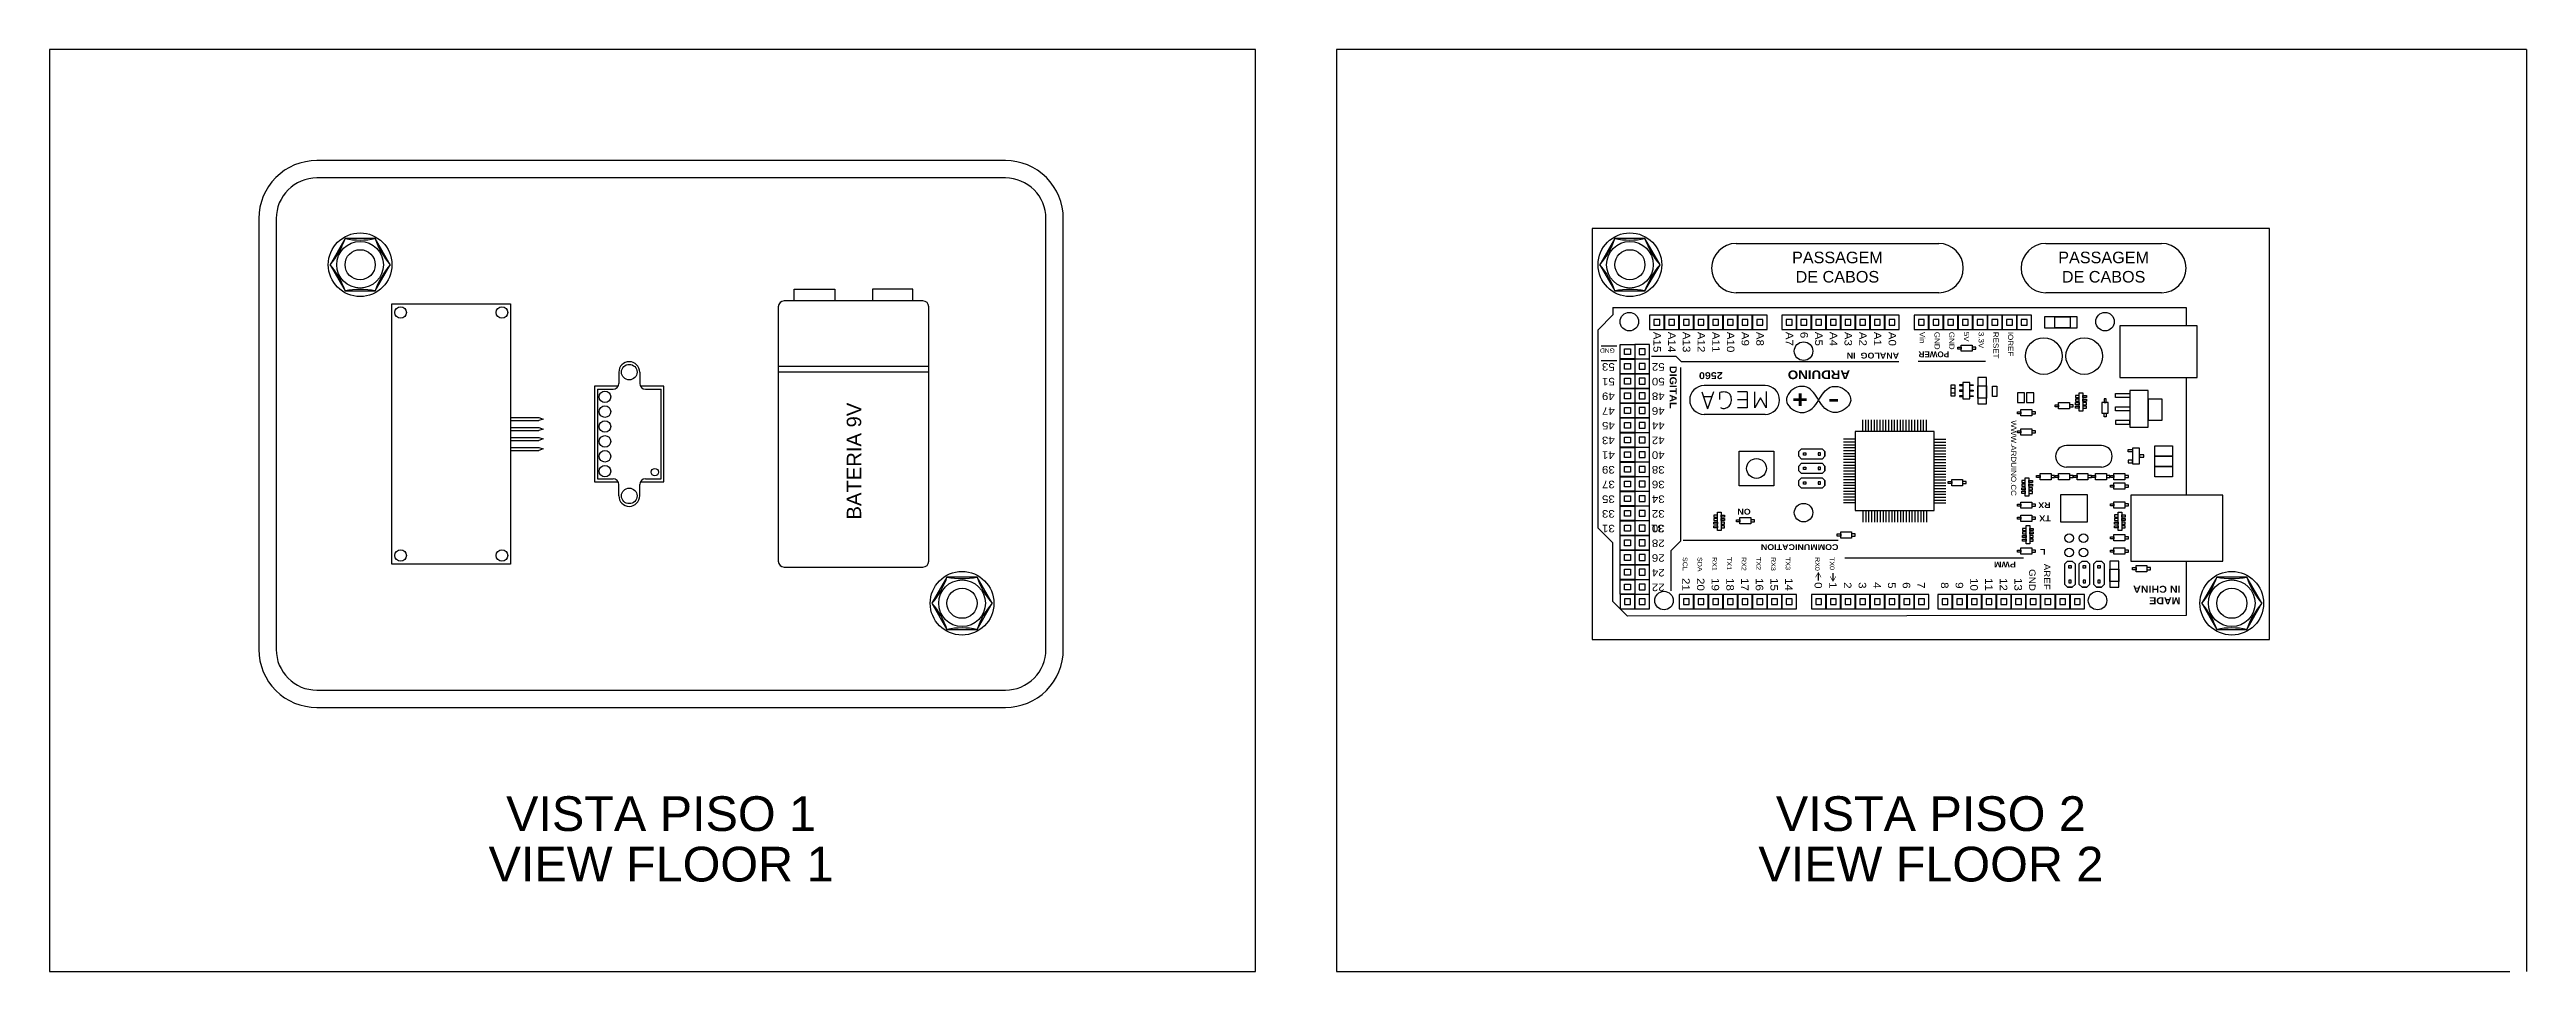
# Model space of a CAD drawing. Header units: millimetres. Extents: x 964 to 2741, y 814 to 2223.
# Drawn here: x 1795 to 2223, y 1640.8 to 1800.1 of the extents above; entities that cross this region are included whole.
import ezdxf

# ---------------------------------------------------------------- set-up
doc = ezdxf.new("R2010")
doc.units = ezdxf.units.MM
doc.linetypes.add('CONTINU', pattern=[0])
doc.layers.add('BOLTS', color=9, linetype='Continuous')
doc.layers.add('contorno', color=7, linetype='CONTINU', lineweight=30)
doc.layers.add('Taglio', color=7, linetype='Continuous', true_color=0xc0240f)
doc.styles.get("Standard").update_dxf_attribs({"font": 'arial.ttf'})

msp = doc.modelspace()

# ---------------------------------------------------------------- texts
at = {"char_height": 6, "attachment_point": 8}
for s, insert in [('VISTA PISO 1', (1900.704, 1664.97)), ('VISTA PISO 2', (2120.102, 1664.97)), ('VIEW FLOOR 1', (1900.704, 1656.247)), ('VIEW FLOOR 2', (2120.102, 1656.247))]:
    msp.add_mtext_dynamic_manual_height_columns(s, width=117.05032, gutter_width=12.5, heights=[5.174], dxfattribs=dict(at, insert=insert))
at = {"layer": 'contorno', "char_height": 2, "attachment_point": 2}
for insert in [(2103.952, 1765.164), (2149.952, 1765.164)]:
    msp.add_mtext_dynamic_manual_height_columns('PASSAGEM\\PDE CABOS', width=54.56518, gutter_width=12.5, heights=[0], dxfattribs=dict(at, insert=insert))

# ---------------------------------------------------------------- blocks, each defined once
blk = doc.blocks.new('acima')
for points in [[(2082.15, 1497.55), (2201.15, 1497.55, 0.414214), (2211.15, 1507.55), (2211.15, 1582.05, 0.414214), (2201.15, 1592.05), (2082.15, 1592.05, 0.414214), (2072.15, 1582.05), (2072.15, 1507.55, 0.414214)], [(2208.15, 1582.05, 0.414214), (2201.15, 1589.05), (2082.15, 1589.05, 0.414214), (2075.15, 1582.05), (2075.15, 1507.55, 0.414214), (2082.15, 1500.55), (2201.15, 1500.55, 0.414214), (2208.15, 1507.55)]]:
    blk.add_lwpolyline(points, format="xyb", close=True)
blk = doc.blocks.new('ArduinoMega')
for p, q in [((1865.67, 2069.12), (1866.15, 2069.6)), ((1865.67, 2065.58), (1865.67, 2069.12)), ((1866.99, 2069.6), (1867.47, 2069.12)), ((1867.47, 2069.12), (1867.47, 2065.58)), ((1868.18, 2069.12), (1868.66, 2069.6)), ((1868.18, 2065.58), (1868.18, 2069.12)), ((1869.49, 2069.6), (1869.97, 2069.12)), ((1869.97, 2069.12), (1869.97, 2065.58)), ((1870.69, 2069.12), (1871.17, 2069.6)), ((1870.69, 2065.58), (1870.69, 2069.12)), ((1872, 2069.6), (1872.48, 2069.12)), ((1872.48, 2069.12), (1872.48, 2065.58)), ((1940.54, 2063.3), (1940.54, 2070.21)), ((1866.15, 2065.1), (1865.67, 2065.58)), ((1866.99, 2065.1), (1866.15, 2065.1)), ((1867.47, 2065.58), (1866.99, 2065.1)), ((1868.66, 2065.1), (1868.18, 2065.58)), ((1869.49, 2065.1), (1868.66, 2065.1)), ((1869.97, 2065.58), (1869.49, 2065.1)), ((1871.17, 2065.1), (1870.69, 2065.58)), ((1872, 2065.1), (1871.17, 2065.1)), ((1872.48, 2065.58), (1872, 2065.1)), ((1879.58, 2064.56), (1910.47, 2064.56)), ((1938.89, 2061.65), (1940.54, 2063.3)), ((1911.6, 2061.52), (1938.38, 2061.52)), ((1938.89, 2031.63), (1938.89, 2061.65)), ((1895.03, 2055.04), (1893.03, 2055.04)), ((1895.03, 2054.54), (1893.03, 2054.54)), ((1896.37, 2056.37), (1896.37, 2058.37)), ((1896.87, 2056.37), (1896.87, 2058.37)), ((1897.37, 2056.37), (1897.37, 2058.37)), ((1897.87, 2056.37), (1897.87, 2058.37)), ((1898.37, 2056.37), (1898.37, 2058.37)), ((1898.87, 2056.37), (1898.87, 2058.37)), ((1899.37, 2056.37), (1899.37, 2058.37)), ((1899.87, 2056.37), (1899.87, 2058.37)), ((1900.37, 2056.37), (1900.37, 2058.37)), ((1900.87, 2056.37), (1900.87, 2058.37)), ((1901.37, 2056.37), (1901.37, 2058.37)), ((1901.87, 2056.37), (1901.87, 2058.37)), ((1902.37, 2056.37), (1902.37, 2058.37)), ((1902.87, 2056.37), (1902.87, 2058.37)), ((1903.37, 2056.37), (1903.37, 2058.37)), ((1903.87, 2056.37), (1903.87, 2058.37)), ((1904.37, 2056.37), (1904.37, 2058.37)), ((1904.87, 2056.37), (1904.87, 2058.37)), ((1905.37, 2056.37), (1905.37, 2058.37)), ((1905.87, 2056.37), (1905.87, 2058.37)), ((1906.37, 2056.37), (1906.37, 2058.37)), ((1906.87, 2056.37), (1906.87, 2058.37)), ((1907.37, 2056.37), (1907.37, 2058.37)), ((1908.71, 2055.04), (1910.71, 2055.04)), ((1908.71, 2054.54), (1910.71, 2054.54)), ((1895.03, 2054.04), (1893.03, 2054.04)), ((1895.03, 2053.54), (1893.03, 2053.54)), ((1895.03, 2053.04), (1893.03, 2053.04)), ((1895.03, 2052.54), (1893.03, 2052.54)), ((1895.03, 2052.04), (1893.03, 2052.04)), ((1895.03, 2051.54), (1893.03, 2051.54)), ((1895.03, 2051.04), (1893.03, 2051.04)), ((1895.03, 2050.54), (1893.03, 2050.54)), ((1895.03, 2050.04), (1893.03, 2050.04)), ((1908.71, 2054.04), (1910.71, 2054.04)), ((1908.71, 2053.54), (1910.71, 2053.54)), ((1908.71, 2053.04), (1910.71, 2053.04)), ((1908.71, 2052.54), (1910.71, 2052.54)), ((1908.71, 2052.04), (1910.71, 2052.04)), ((1908.71, 2051.54), (1910.71, 2051.54)), ((1908.71, 2051.04), (1910.71, 2051.04)), ((1908.71, 2050.54), (1910.71, 2050.54)), ((1908.71, 2050.04), (1910.71, 2050.04)), ((1913.92, 2052), (1914.39, 2052.48)), ((1914.39, 2050.69), (1913.92, 2051.17)), ((1914.39, 2052.48), (1917.94, 2052.48)), ((1917.94, 2050.69), (1914.39, 2050.69)), ((1917.94, 2052.48), (1918.42, 2052)), ((1918.42, 2051.17), (1917.94, 2050.69)), ((1918.42, 2052), (1918.42, 2051.17)), ((1866.15, 2048.85), (1872.2, 2048.85)), ((1895.03, 2049.54), (1893.03, 2049.54)), ((1895.03, 2049.04), (1893.03, 2049.04)), ((1895.03, 2048.54), (1893.03, 2048.54)), ((1895.03, 2048.04), (1893.03, 2048.04)), ((1895.03, 2047.54), (1893.03, 2047.54)), ((1895.03, 2047.04), (1893.03, 2047.04)), ((1895.03, 2046.54), (1893.03, 2046.54)), ((1895.03, 2046.04), (1893.03, 2046.04)), ((1908.71, 2049.54), (1910.71, 2049.54)), ((1908.71, 2049.04), (1910.71, 2049.04)), ((1908.71, 2048.54), (1910.71, 2048.54)), ((1908.71, 2048.04), (1910.71, 2048.04)), ((1908.71, 2047.54), (1910.71, 2047.54)), ((1908.71, 2047.04), (1910.71, 2047.04)), ((1908.71, 2046.54), (1910.71, 2046.54)), ((1908.71, 2046.04), (1910.71, 2046.04)), ((1913.92, 2049.49), (1914.39, 2049.97)), ((1914.39, 2048.18), (1913.92, 2048.66)), ((1913.92, 2046.98), (1914.39, 2047.46)), ((1914.39, 2045.67), (1913.92, 2046.15)), ((1914.39, 2049.97), (1917.94, 2049.97)), ((1917.94, 2048.18), (1914.39, 2048.18)), ((1914.39, 2047.46), (1917.94, 2047.46)), ((1917.94, 2049.97), (1918.42, 2049.49)), ((1918.42, 2048.66), (1917.94, 2048.18)), ((1917.94, 2047.46), (1918.42, 2046.98)), ((1918.42, 2046.15), (1917.94, 2045.67)), ((1918.42, 2049.49), (1918.42, 2048.66)), ((1918.42, 2046.98), (1918.42, 2046.15)), ((1866.15, 2045.11), (1872.2, 2045.11)), ((1895.03, 2045.54), (1893.03, 2045.54)), ((1895.03, 2045.04), (1893.03, 2045.04)), ((1895.03, 2044.54), (1893.03, 2044.54)), ((1895.03, 2044.04), (1893.03, 2044.04)), ((1896.37, 2042.7), (1896.37, 2040.7)), ((1896.87, 2042.7), (1896.87, 2040.7)), ((1897.37, 2042.7), (1897.37, 2040.7)), ((1897.87, 2042.7), (1897.87, 2040.7)), ((1898.37, 2042.7), (1898.37, 2040.7)), ((1898.87, 2042.7), (1898.87, 2040.7)), ((1899.37, 2042.7), (1899.37, 2040.7)), ((1899.87, 2042.7), (1899.87, 2040.7)), ((1900.37, 2042.7), (1900.37, 2040.7)), ((1900.87, 2042.7), (1900.87, 2040.7)), ((1901.37, 2042.7), (1901.37, 2040.7)), ((1901.87, 2042.7), (1901.87, 2040.7)), ((1902.37, 2042.7), (1902.37, 2040.7)), ((1902.87, 2042.7), (1902.87, 2040.7)), ((1903.37, 2042.7), (1903.37, 2040.7)), ((1903.87, 2042.7), (1903.87, 2040.7)), ((1904.37, 2042.7), (1904.37, 2040.7)), ((1904.87, 2042.7), (1904.87, 2040.7)), ((1905.37, 2042.7), (1905.37, 2040.7)), ((1905.87, 2042.7), (1905.87, 2040.7)), ((1906.37, 2042.7), (1906.37, 2040.7)), ((1906.87, 2042.7), (1906.87, 2040.7)), ((1907.37, 2042.7), (1907.37, 2040.7)), ((1908.71, 2045.54), (1910.71, 2045.54)), ((1908.71, 2045.04), (1910.71, 2045.04)), ((1908.71, 2044.54), (1910.71, 2044.54)), ((1908.71, 2044.04), (1910.71, 2044.04)), ((1917.94, 2045.67), (1914.39, 2045.67)), ((1924.04, 2035.77), (1924.04, 2038.59)), ((1924.04, 2038.59), (1925.02, 2036.89)), ((1924.25, 2039.75), (1934.78, 2039.75)), ((1925.02, 2036.89), (1926, 2038.59)), ((1926, 2038.59), (1926, 2035.81)), ((1927.34, 2035.81), (1927.34, 2038.59)), ((1927.34, 2038.59), (1929, 2038.59)), ((1927.34, 2037.2), (1929, 2037.2)), ((1933.19, 2035.81), (1934.18, 2038.77)), ((1935.16, 2035.81), (1934.18, 2038.77)), ((1924.25, 2034.75), (1934.78, 2034.75)), ((1927.34, 2035.81), (1929, 2035.81)), ((1932.06, 2037.15), (1932.06, 2035.94)), ((1933.48, 2036.68), (1934.87, 2036.68)), ((1886.18, 2030.61), (1897.81, 2030.61)), ((1901.15, 2030.68), (1938.68, 2030.68)), ((1938.68, 2030.68), (1939.62, 2029.74)), ((1939.62, 2029.74), (1943.89, 2029.74)), ((1949.85, 2030.46), (1952.59, 2030.46)), ((1949.85, 2027.92), (1952.59, 2027.92))]:
    blk.add_line(p, q)
for points in [[(1851.51, 2065.1), (1851.51, 2074.51), (1851.51, 2074.51), (1948.03, 2074.63), (1948.03, 2074.63), (1950.57, 2072.09), (1950.57, 2072.09), (1950.57, 2061.93), (1950.57, 2061.93), (1953.11, 2059.39), (1953.11, 2059.39), (1953.11, 2025.1)], [(1851.51, 2033.35), (1851.51, 2053.67)], [(1851.51, 2021.29), (1851.51, 2024.46)], [(1950.57, 2021.29), (1950.57, 2022.56), (1953.11, 2025.1)], [(1950.57, 2021.29), (1950.57, 2021.29), (1851.51, 2021.29)]]:
    blk.add_lwpolyline(points)
for points in [[(1869.06, 2070.84), (1871.56, 2070.84), (1871.56, 2073.34), (1869.06, 2073.34)], [(1869.81, 2071.59), (1870.81, 2071.59), (1870.81, 2072.59), (1869.81, 2072.59)], [(1871.6, 2070.84), (1874.1, 2070.84), (1874.1, 2073.34), (1871.6, 2073.34)], [(1872.35, 2071.59), (1873.35, 2071.59), (1873.35, 2072.59), (1872.35, 2072.59)], [(1874.14, 2070.84), (1876.64, 2070.84), (1876.64, 2073.34), (1874.14, 2073.34)], [(1874.89, 2071.59), (1875.89, 2071.59), (1875.89, 2072.59), (1874.89, 2072.59)], [(1876.68, 2070.84), (1879.18, 2070.84), (1879.18, 2073.34), (1876.68, 2073.34)], [(1877.43, 2071.59), (1878.43, 2071.59), (1878.43, 2072.59), (1877.43, 2072.59)], [(1879.22, 2070.84), (1881.72, 2070.84), (1881.72, 2073.34), (1879.22, 2073.34)], [(1879.97, 2071.59), (1880.97, 2071.59), (1880.97, 2072.59), (1879.97, 2072.59)], [(1881.76, 2070.84), (1884.26, 2070.84), (1884.26, 2073.34), (1881.76, 2073.34)], [(1882.51, 2071.59), (1883.51, 2071.59), (1883.51, 2072.59), (1882.51, 2072.59)], [(1884.3, 2070.84), (1886.8, 2070.84), (1886.8, 2073.34), (1884.3, 2073.34)], [(1885.05, 2071.59), (1886.05, 2071.59), (1886.05, 2072.59), (1885.05, 2072.59)], [(1886.84, 2070.84), (1889.34, 2070.84), (1889.34, 2073.34), (1886.84, 2073.34)], [(1887.59, 2071.59), (1888.59, 2071.59), (1888.59, 2072.59), (1887.59, 2072.59)], [(1889.38, 2070.84), (1891.88, 2070.84), (1891.88, 2073.34), (1889.38, 2073.34)], [(1890.13, 2071.59), (1891.13, 2071.59), (1891.13, 2072.59), (1890.13, 2072.59)], [(1891.92, 2070.84), (1894.42, 2070.84), (1894.42, 2073.34), (1891.92, 2073.34)], [(1892.67, 2071.59), (1893.67, 2071.59), (1893.67, 2072.59), (1892.67, 2072.59)], [(1895.98, 2070.84), (1898.48, 2070.84), (1898.48, 2073.34), (1895.98, 2073.34)], [(1896.73, 2071.59), (1897.73, 2071.59), (1897.73, 2072.59), (1896.73, 2072.59)], [(1898.52, 2070.84), (1901.02, 2070.84), (1901.02, 2073.34), (1898.52, 2073.34)], [(1899.27, 2071.59), (1900.27, 2071.59), (1900.27, 2072.59), (1899.27, 2072.59)], [(1901.06, 2070.84), (1903.56, 2070.84), (1903.56, 2073.34), (1901.06, 2073.34)], [(1901.81, 2071.59), (1902.81, 2071.59), (1902.81, 2072.59), (1901.81, 2072.59)], [(1903.6, 2070.84), (1906.1, 2070.84), (1906.1, 2073.34), (1903.6, 2073.34)], [(1904.35, 2071.59), (1905.35, 2071.59), (1905.35, 2072.59), (1904.35, 2072.59)], [(1906.14, 2070.84), (1908.64, 2070.84), (1908.64, 2073.34), (1906.14, 2073.34)], [(1906.89, 2071.59), (1907.89, 2071.59), (1907.89, 2072.59), (1906.89, 2072.59)], [(1908.68, 2070.84), (1911.18, 2070.84), (1911.18, 2073.34), (1908.68, 2073.34)], [(1909.43, 2071.59), (1910.43, 2071.59), (1910.43, 2072.59), (1909.43, 2072.59)], [(1911.22, 2070.84), (1913.72, 2070.84), (1913.72, 2073.34), (1911.22, 2073.34)], [(1911.97, 2071.59), (1912.97, 2071.59), (1912.97, 2072.59), (1911.97, 2072.59)], [(1913.76, 2070.84), (1916.26, 2070.84), (1916.26, 2073.34), (1913.76, 2073.34)], [(1914.51, 2071.59), (1915.51, 2071.59), (1915.51, 2072.59), (1914.51, 2072.59)], [(1918.84, 2070.84), (1921.34, 2070.84), (1921.34, 2073.34), (1918.84, 2073.34)], [(1919.59, 2071.59), (1920.59, 2071.59), (1920.59, 2072.59), (1919.59, 2072.59)], [(1921.38, 2070.84), (1923.88, 2070.84), (1923.88, 2073.34), (1921.38, 2073.34)], [(1922.13, 2071.59), (1923.13, 2071.59), (1923.13, 2072.59), (1922.13, 2072.59)], [(1923.92, 2070.84), (1926.42, 2070.84), (1926.42, 2073.34), (1923.92, 2073.34)], [(1924.67, 2071.59), (1925.67, 2071.59), (1925.67, 2072.59), (1924.67, 2072.59)], [(1926.46, 2070.84), (1928.96, 2070.84), (1928.96, 2073.34), (1926.46, 2073.34)], [(1927.21, 2071.59), (1928.21, 2071.59), (1928.21, 2072.59), (1927.21, 2072.59)], [(1929, 2070.84), (1931.5, 2070.84), (1931.5, 2073.34), (1929, 2073.34)], [(1929.75, 2071.59), (1930.75, 2071.59), (1930.75, 2072.59), (1929.75, 2072.59)], [(1931.54, 2070.84), (1934.04, 2070.84), (1934.04, 2073.34), (1931.54, 2073.34)], [(1932.29, 2071.59), (1933.29, 2071.59), (1933.29, 2072.59), (1932.29, 2072.59)], [(1934.08, 2070.84), (1936.58, 2070.84), (1936.58, 2073.34), (1934.08, 2073.34)], [(1934.83, 2071.59), (1935.83, 2071.59), (1935.83, 2072.59), (1934.83, 2072.59)], [(1936.62, 2070.84), (1939.12, 2070.84), (1939.12, 2073.34), (1936.62, 2073.34)], [(1937.37, 2071.59), (1938.37, 2071.59), (1938.37, 2072.59), (1937.37, 2072.59)], [(1944.24, 2070.84), (1946.74, 2070.84), (1946.74, 2073.34), (1944.24, 2073.34)], [(1944.99, 2071.59), (1945.99, 2071.59), (1945.99, 2072.59), (1944.99, 2072.59)], [(1946.78, 2070.84), (1949.28, 2070.84), (1949.28, 2073.34), (1946.78, 2073.34)], [(1947.53, 2071.59), (1948.53, 2071.59), (1948.53, 2072.59), (1947.53, 2072.59)], [(1863.14, 2065.1), (1864.66, 2065.1), (1864.66, 2069.6), (1863.14, 2069.6)], [(1863.14, 2068.63), (1864.66, 2068.63), (1864.66, 2066.5), (1863.14, 2066.5)], [(1866.15, 2069.6), (1866.15, 2069.6), (1866.99, 2069.6), (1866.99, 2069.6)], [(1866.36, 2068.82), (1866.36, 2068.41), (1866.78, 2068.41), (1866.78, 2068.82)], [(1868.66, 2069.6), (1868.66, 2069.6), (1869.49, 2069.6), (1869.49, 2069.6)], [(1868.87, 2068.82), (1868.87, 2068.41), (1869.29, 2068.41), (1869.29, 2068.82)], [(1871.17, 2069.6), (1871.17, 2069.6), (1872, 2069.6), (1872, 2069.6)], [(1871.38, 2068.82), (1871.38, 2068.41), (1871.79, 2068.41), (1871.79, 2068.82)], [(1944.24, 2068.3), (1946.74, 2068.3), (1946.74, 2070.8), (1944.24, 2070.8)], [(1944.24, 2065.76), (1946.74, 2065.76), (1946.74, 2068.26), (1944.24, 2068.26)], [(1944.99, 2069.05), (1945.99, 2069.05), (1945.99, 2070.05), (1944.99, 2070.05)], [(1944.99, 2066.51), (1945.99, 2066.51), (1945.99, 2067.51), (1944.99, 2067.51)], [(1946.78, 2068.3), (1946.78, 2070.8), (1949.28, 2070.8), (1949.28, 2068.3)], [(1946.78, 2065.76), (1946.78, 2068.26), (1949.28, 2068.26), (1949.28, 2065.76)], [(1947.53, 2069.05), (1947.53, 2070.05), (1948.53, 2070.05), (1948.53, 2069.05)], [(1947.53, 2066.51), (1947.53, 2067.51), (1948.53, 2067.51), (1948.53, 2066.51)], [(1845.16, 2053.67), (1861.03, 2053.67), (1861.03, 2065.1), (1845.16, 2065.1)], [(1858.27, 2066.57), (1857.66, 2066.57), (1857.66, 2066.21), (1858.27, 2066.21)], [(1858.27, 2066.92), (1860.15, 2066.92), (1860.15, 2065.84), (1858.27, 2065.84)], [(1860.15, 2066.57), (1860.76, 2066.57), (1860.76, 2066.21), (1860.15, 2066.21)], [(1862.1, 2063.54), (1861.48, 2063.54), (1861.48, 2063.19), (1862.1, 2063.19)], [(1862.1, 2063.9), (1863.97, 2063.9), (1863.97, 2062.82), (1862.1, 2062.82)], [(1863.97, 2063.54), (1864.58, 2063.54), (1864.58, 2063.19), (1863.97, 2063.19)], [(1866.36, 2065.87), (1866.36, 2066.29), (1866.78, 2066.29), (1866.78, 2065.87)], [(1868.87, 2065.87), (1868.87, 2066.29), (1869.29, 2066.29), (1869.29, 2065.87)], [(1871.38, 2065.87), (1871.38, 2066.29), (1871.79, 2066.29), (1871.79, 2065.87)], [(1878.17, 2063.55), (1877.55, 2063.55), (1877.55, 2063.19), (1878.17, 2063.19)], [(1878.17, 2063.9), (1880.04, 2063.9), (1880.04, 2062.82), (1878.17, 2062.82)], [(1880.04, 2063.55), (1880.66, 2063.55), (1880.66, 2063.19), (1880.04, 2063.19)], [(1944.24, 2063.22), (1946.74, 2063.22), (1946.74, 2065.72), (1944.24, 2065.72)], [(1944.24, 2060.68), (1946.74, 2060.68), (1946.74, 2063.18), (1944.24, 2063.18)], [(1944.99, 2063.97), (1945.99, 2063.97), (1945.99, 2064.97), (1944.99, 2064.97)], [(1946.78, 2063.22), (1946.78, 2065.72), (1949.28, 2065.72), (1949.28, 2063.22)], [(1946.78, 2060.68), (1946.78, 2063.18), (1949.28, 2063.18), (1949.28, 2060.68)], [(1947.53, 2063.97), (1947.53, 2064.97), (1948.53, 2064.97), (1948.53, 2063.97)], [(1862.1, 2061.23), (1861.48, 2061.23), (1861.48, 2060.87), (1862.1, 2060.87)], [(1862.64, 2059.32), (1862.02, 2059.32), (1862.02, 2058.97), (1862.64, 2058.97)], [(1862.64, 2058.71), (1862.02, 2058.71), (1862.02, 2058.35), (1862.64, 2058.35)], [(1862.1, 2061.58), (1863.97, 2061.58), (1863.97, 2060.5), (1862.1, 2060.5)], [(1862.64, 2059.81), (1863.27, 2059.81), (1863.27, 2056.64), (1862.64, 2056.64)], [(1863.27, 2059.32), (1863.88, 2059.32), (1863.88, 2058.97), (1863.27, 2058.97)], [(1863.27, 2058.71), (1863.88, 2058.71), (1863.88, 2058.35), (1863.27, 2058.35)], [(1863.97, 2061.23), (1864.58, 2061.23), (1864.58, 2060.87), (1863.97, 2060.87)], [(1878.52, 2061.63), (1877.91, 2061.63), (1877.91, 2061.28), (1878.52, 2061.28)], [(1878.52, 2061.02), (1877.91, 2061.02), (1877.91, 2060.67), (1878.52, 2060.67)], [(1878.52, 2060.05), (1877.91, 2060.05), (1877.91, 2060.4), (1878.52, 2060.4)], [(1878.52, 2059.44), (1877.91, 2059.44), (1877.91, 2059.79), (1878.52, 2059.79)], [(1878.52, 2062.12), (1879.15, 2062.12), (1879.15, 2058.95), (1878.52, 2058.95)], [(1879.15, 2061.63), (1879.77, 2061.63), (1879.77, 2061.28), (1879.15, 2061.28)], [(1879.15, 2061.02), (1879.77, 2061.02), (1879.77, 2060.67), (1879.15, 2060.67)], [(1879.15, 2060.05), (1879.77, 2060.05), (1879.77, 2060.4), (1879.15, 2060.4)], [(1879.15, 2059.44), (1879.77, 2059.44), (1879.77, 2059.79), (1879.15, 2059.79)], [(1909.31, 2060.76), (1908.69, 2060.76), (1908.69, 2060.4), (1909.31, 2060.4)], [(1909.31, 2061.12), (1911.18, 2061.12), (1911.18, 2060.03), (1909.31, 2060.03)], [(1911.18, 2060.76), (1911.8, 2060.76), (1911.8, 2060.4), (1911.18, 2060.4)], [(1926.72, 2058.65), (1928.59, 2058.65), (1928.59, 2057.57), (1926.72, 2057.57)], [(1931.87, 2059.33), (1931.25, 2059.33), (1931.25, 2058.97), (1931.87, 2058.97)], [(1931.87, 2058.71), (1931.25, 2058.71), (1931.25, 2058.36), (1931.87, 2058.36)], [(1931.87, 2059.81), (1932.5, 2059.81), (1932.5, 2056.64), (1931.87, 2056.64)], [(1932.5, 2059.33), (1933.11, 2059.33), (1933.11, 2058.97), (1932.5, 2058.97)], [(1932.5, 2058.71), (1933.11, 2058.71), (1933.11, 2058.36), (1932.5, 2058.36)], [(1944.24, 2058.14), (1946.74, 2058.14), (1946.74, 2060.64), (1944.24, 2060.64)], [(1944.99, 2061.43), (1945.99, 2061.43), (1945.99, 2062.43), (1944.99, 2062.43)], [(1944.99, 2058.89), (1945.99, 2058.89), (1945.99, 2059.89), (1944.99, 2059.89)], [(1946.78, 2058.14), (1946.78, 2060.64), (1949.28, 2060.64), (1949.28, 2058.14)], [(1947.53, 2061.43), (1947.53, 2062.43), (1948.53, 2062.43), (1948.53, 2061.43)], [(1947.53, 2058.89), (1947.53, 2059.89), (1948.53, 2059.89), (1948.53, 2058.89)], [(1862.1, 2055.56), (1861.48, 2055.56), (1861.48, 2055.21), (1862.1, 2055.21)], [(1862.64, 2057.74), (1862.02, 2057.74), (1862.02, 2058.09), (1862.64, 2058.09)], [(1862.64, 2057.12), (1862.02, 2057.12), (1862.02, 2057.48), (1862.64, 2057.48)], [(1862.1, 2055.92), (1863.97, 2055.92), (1863.97, 2054.84), (1862.1, 2054.84)], [(1863.27, 2057.74), (1863.88, 2057.74), (1863.88, 2058.09), (1863.27, 2058.09)], [(1863.27, 2057.12), (1863.88, 2057.12), (1863.88, 2057.48), (1863.27, 2057.48)], [(1863.97, 2055.56), (1864.58, 2055.56), (1864.58, 2055.21), (1863.97, 2055.21)], [(1868.52, 2053.65), (1873.21, 2053.65), (1873.21, 2058.33), (1868.52, 2058.33)], [(1878.17, 2057.86), (1877.55, 2057.86), (1877.55, 2057.5), (1878.17, 2057.5)], [(1878.17, 2055.61), (1877.55, 2055.61), (1877.55, 2055.26), (1878.17, 2055.26)], [(1878.17, 2058.22), (1880.04, 2058.22), (1880.04, 2057.14), (1878.17, 2057.14)], [(1878.17, 2055.97), (1880.04, 2055.97), (1880.04, 2054.89), (1878.17, 2054.89)], [(1880.04, 2057.86), (1880.66, 2057.86), (1880.66, 2057.5), (1880.04, 2057.5)], [(1880.04, 2055.61), (1880.66, 2055.61), (1880.66, 2055.26), (1880.04, 2055.26)], [(1895.03, 2042.7), (1908.71, 2042.7), (1908.71, 2056.37), (1895.03, 2056.37)], [(1926.72, 2058.29), (1926.1, 2058.29), (1926.1, 2057.93), (1926.72, 2057.93)], [(1928.59, 2058.29), (1929.21, 2058.29), (1929.21, 2057.93), (1928.59, 2057.93)], [(1931.87, 2057.74), (1931.25, 2057.74), (1931.25, 2058.1), (1931.87, 2058.1)], [(1931.87, 2057.13), (1931.25, 2057.13), (1931.25, 2057.48), (1931.87, 2057.48)], [(1932.5, 2057.74), (1933.11, 2057.74), (1933.11, 2058.1), (1932.5, 2058.1)], [(1932.5, 2057.13), (1933.11, 2057.13), (1933.11, 2057.48), (1932.5, 2057.48)], [(1944.24, 2055.6), (1946.74, 2055.6), (1946.74, 2058.1), (1944.24, 2058.1)], [(1944.24, 2053.06), (1946.74, 2053.06), (1946.74, 2055.56), (1944.24, 2055.56)], [(1944.99, 2056.35), (1945.99, 2056.35), (1945.99, 2057.35), (1944.99, 2057.35)], [(1944.99, 2053.81), (1945.99, 2053.81), (1945.99, 2054.81), (1944.99, 2054.81)], [(1946.78, 2055.6), (1946.78, 2058.1), (1949.28, 2058.1), (1949.28, 2055.6)], [(1946.78, 2053.06), (1946.78, 2055.56), (1949.28, 2055.56), (1949.28, 2053.06)], [(1947.53, 2056.35), (1947.53, 2057.35), (1948.53, 2057.35), (1948.53, 2056.35)], [(1947.53, 2053.81), (1947.53, 2054.81), (1948.53, 2054.81), (1948.53, 2053.81)], [(1853.85, 2050.53), (1856.93, 2050.53), (1856.93, 2048.75), (1853.85, 2048.75)], [(1862.1, 2052.3), (1861.48, 2052.3), (1861.48, 2051.95), (1862.1, 2051.95)], [(1862.1, 2050.67), (1861.48, 2050.67), (1861.48, 2050.31), (1862.1, 2050.31)], [(1862.1, 2052.66), (1863.97, 2052.66), (1863.97, 2051.58), (1862.1, 2051.58)], [(1862.1, 2051.02), (1863.97, 2051.02), (1863.97, 2049.94), (1862.1, 2049.94)], [(1863.97, 2052.3), (1864.58, 2052.3), (1864.58, 2051.95), (1863.97, 2051.95)], [(1863.97, 2050.67), (1864.58, 2050.67), (1864.58, 2050.31), (1863.97, 2050.31)], [(1865.28, 2050.67), (1864.67, 2050.67), (1864.67, 2050.31), (1865.28, 2050.31)], [(1865.28, 2051.02), (1867.16, 2051.02), (1867.16, 2049.94), (1865.28, 2049.94)], [(1867.16, 2050.67), (1867.77, 2050.67), (1867.77, 2050.31), (1867.16, 2050.31)], [(1868.48, 2050.67), (1867.86, 2050.67), (1867.86, 2050.31), (1868.48, 2050.31)], [(1868.48, 2051.02), (1870.35, 2051.02), (1870.35, 2049.94), (1868.48, 2049.94)], [(1870.35, 2050.67), (1870.97, 2050.67), (1870.97, 2050.31), (1870.35, 2050.31)], [(1871.66, 2050.67), (1871.04, 2050.67), (1871.04, 2050.31), (1871.66, 2050.31)], [(1871.66, 2051.02), (1873.53, 2051.02), (1873.53, 2049.94), (1871.66, 2049.94)], [(1873.53, 2050.67), (1874.15, 2050.67), (1874.15, 2050.31), (1873.53, 2050.31)], [(1874.85, 2050.67), (1874.24, 2050.67), (1874.24, 2050.31), (1874.85, 2050.31)], [(1874.85, 2051.02), (1876.73, 2051.02), (1876.73, 2049.94), (1874.85, 2049.94)], [(1876.73, 2050.67), (1877.34, 2050.67), (1877.34, 2050.31), (1876.73, 2050.31)], [(1878.67, 2053.38), (1878.06, 2053.38), (1878.06, 2053.02), (1878.67, 2053.02)], [(1878.67, 2052.76), (1878.06, 2052.76), (1878.06, 2052.41), (1878.67, 2052.41)], [(1878.67, 2051.79), (1878.06, 2051.79), (1878.06, 2052.15), (1878.67, 2052.15)], [(1878.67, 2051.18), (1878.06, 2051.18), (1878.06, 2051.53), (1878.67, 2051.53)], [(1878.67, 2053.86), (1879.3, 2053.86), (1879.3, 2050.7), (1878.67, 2050.7)], [(1879.3, 2053.38), (1879.92, 2053.38), (1879.92, 2053.02), (1879.3, 2053.02)], [(1879.3, 2052.76), (1879.92, 2052.76), (1879.92, 2052.41), (1879.3, 2052.41)], [(1879.3, 2051.79), (1879.92, 2051.79), (1879.92, 2052.15), (1879.3, 2052.15)], [(1879.3, 2051.18), (1879.92, 2051.18), (1879.92, 2051.53), (1879.3, 2051.53)], [(1890.12, 2051.7), (1889.5, 2051.7), (1889.5, 2051.35), (1890.12, 2051.35)], [(1890.12, 2052.06), (1891.99, 2052.06), (1891.99, 2050.98), (1890.12, 2050.98)], [(1891.99, 2051.7), (1892.6, 2051.7), (1892.6, 2051.35), (1891.99, 2051.35)], [(1913.92, 2051.17), (1913.92, 2051.17), (1913.92, 2052), (1913.92, 2052)], [(1914.69, 2051.38), (1915.11, 2051.38), (1915.11, 2051.79), (1914.69, 2051.79)], [(1917.64, 2051.38), (1917.23, 2051.38), (1917.23, 2051.79), (1917.64, 2051.79)], [(1922.73, 2052.08), (1928.74, 2052.08), (1928.74, 2046.08), (1922.73, 2046.08)], [(1944.24, 2050.52), (1946.74, 2050.52), (1946.74, 2053.02), (1944.24, 2053.02)], [(1944.24, 2047.98), (1946.74, 2047.98), (1946.74, 2050.48), (1944.24, 2050.48)], [(1944.99, 2051.27), (1945.99, 2051.27), (1945.99, 2052.27), (1944.99, 2052.27)], [(1946.78, 2050.52), (1946.78, 2053.02), (1949.28, 2053.02), (1949.28, 2050.52)], [(1946.78, 2047.98), (1946.78, 2050.48), (1949.28, 2050.48), (1949.28, 2047.98)], [(1947.53, 2051.27), (1947.53, 2052.27), (1948.53, 2052.27), (1948.53, 2051.27)], [(1853.85, 2048.75), (1856.93, 2048.75), (1856.93, 2046.97), (1853.85, 2046.97)], [(1853.85, 2046.97), (1856.93, 2046.97), (1856.93, 2045.19), (1853.85, 2045.19)], [(1859.54, 2047.15), (1858.79, 2047.15), (1858.79, 2046.72), (1859.54, 2046.72)], [(1859.54, 2045.58), (1860.75, 2045.58), (1860.75, 2048.3), (1859.54, 2048.3)], [(1861.5, 2048.1), (1860.75, 2048.1), (1860.75, 2047.67), (1861.5, 2047.67)], [(1861.5, 2045.78), (1860.75, 2045.78), (1860.75, 2046.21), (1861.5, 2046.21)], [(1913.92, 2048.66), (1913.92, 2048.66), (1913.92, 2049.49), (1913.92, 2049.49)], [(1913.92, 2046.15), (1913.92, 2046.15), (1913.92, 2046.98), (1913.92, 2046.98)], [(1914.69, 2048.87), (1915.11, 2048.87), (1915.11, 2049.28), (1914.69, 2049.28)], [(1914.69, 2046.36), (1915.11, 2046.36), (1915.11, 2046.78), (1914.69, 2046.78)], [(1917.64, 2048.87), (1917.23, 2048.87), (1917.23, 2049.28), (1917.64, 2049.28)], [(1917.64, 2046.36), (1917.23, 2046.36), (1917.23, 2046.78), (1917.64, 2046.78)], [(1944.24, 2045.44), (1946.74, 2045.44), (1946.74, 2047.94), (1944.24, 2047.94)], [(1944.99, 2048.73), (1945.99, 2048.73), (1945.99, 2049.73), (1944.99, 2049.73)], [(1944.99, 2046.19), (1945.99, 2046.19), (1945.99, 2047.19), (1944.99, 2047.19)], [(1946.78, 2045.44), (1946.78, 2047.94), (1949.28, 2047.94), (1949.28, 2045.44)], [(1947.53, 2048.73), (1947.53, 2049.73), (1948.53, 2049.73), (1948.53, 2048.73)], [(1947.53, 2046.19), (1947.53, 2047.19), (1948.53, 2047.19), (1948.53, 2046.19)], [(1858.09, 2035.6), (1861.21, 2035.6), (1861.21, 2041.97), (1858.09, 2041.97)], [(1861.21, 2040.78), (1863.71, 2040.78), (1863.71, 2041.44), (1861.21, 2041.44)], [(1878.17, 2042.95), (1877.55, 2042.95), (1877.55, 2042.6), (1878.17, 2042.6)], [(1878.17, 2043.31), (1880.04, 2043.31), (1880.04, 2042.23), (1878.17, 2042.23)], [(1880.04, 2042.95), (1880.66, 2042.95), (1880.66, 2042.6), (1880.04, 2042.6)], [(1944.24, 2042.9), (1946.74, 2042.9), (1946.74, 2045.4), (1944.24, 2045.4)], [(1944.24, 2040.36), (1946.74, 2040.36), (1946.74, 2042.86), (1944.24, 2042.86)], [(1944.99, 2043.65), (1945.99, 2043.65), (1945.99, 2044.65), (1944.99, 2044.65)], [(1944.99, 2041.11), (1945.99, 2041.11), (1945.99, 2042.11), (1944.99, 2042.11)], [(1946.78, 2042.9), (1946.78, 2045.4), (1949.28, 2045.4), (1949.28, 2042.9)], [(1946.78, 2040.36), (1946.78, 2042.86), (1949.28, 2042.86), (1949.28, 2040.36)], [(1947.53, 2043.65), (1947.53, 2044.65), (1948.53, 2044.65), (1948.53, 2043.65)], [(1947.53, 2041.11), (1947.53, 2042.11), (1948.53, 2042.11), (1948.53, 2041.11)], [(1858.09, 2040.75), (1855.65, 2040.75), (1855.65, 2037.09), (1858.09, 2037.09)], [(1861.21, 2039.12), (1863.71, 2039.12), (1863.71, 2038.45), (1861.21, 2038.45)], [(1864.98, 2039.54), (1864.98, 2037.67), (1866.06, 2037.67), (1866.06, 2039.54)], [(1865.33, 2039.54), (1865.33, 2040.16), (1865.69, 2040.16), (1865.69, 2039.54)], [(1865.33, 2037.67), (1865.33, 2037.06), (1865.69, 2037.06), (1865.69, 2037.67)], [(1869.35, 2038.68), (1868.73, 2038.68), (1868.73, 2038.33), (1869.35, 2038.33)], [(1869.35, 2038.07), (1868.73, 2038.07), (1868.73, 2037.71), (1869.35, 2037.71)], [(1869.35, 2037.1), (1868.73, 2037.1), (1868.73, 2037.45), (1869.35, 2037.45)], [(1869.35, 2039.16), (1869.98, 2039.16), (1869.98, 2036), (1869.35, 2036)], [(1869.98, 2038.68), (1870.59, 2038.68), (1870.59, 2038.33), (1869.98, 2038.33)], [(1869.98, 2038.07), (1870.59, 2038.07), (1870.59, 2037.71), (1869.98, 2037.71)], [(1869.98, 2037.1), (1870.59, 2037.1), (1870.59, 2037.45), (1869.98, 2037.45)], [(1871.66, 2038.41), (1871.04, 2038.41), (1871.04, 2038.06), (1871.66, 2038.06)], [(1871.66, 2038.77), (1873.53, 2038.77), (1873.53, 2037.69), (1871.66, 2037.69)], [(1873.53, 2038.41), (1874.14, 2038.41), (1874.14, 2038.06), (1873.53, 2038.06)], [(1878.17, 2039.64), (1877.55, 2039.64), (1877.55, 2039.29), (1878.17, 2039.29)], [(1877.83, 2036.02), (1879.06, 2036.02), (1879.06, 2037.69), (1877.83, 2037.69)], [(1878.17, 2040), (1880.04, 2040), (1880.04, 2038.92), (1878.17, 2038.92)], [(1879.41, 2036.02), (1880.65, 2036.02), (1880.65, 2037.69), (1879.41, 2037.69)], [(1880.04, 2039.64), (1880.66, 2039.64), (1880.66, 2039.29), (1880.04, 2039.29)], [(1885.97, 2033.39), (1887.49, 2033.39), (1887.49, 2037.89), (1885.97, 2037.89)], [(1944.24, 2037.82), (1946.74, 2037.82), (1946.74, 2040.32), (1944.24, 2040.32)], [(1944.24, 2035.28), (1946.74, 2035.28), (1946.74, 2037.78), (1944.24, 2037.78)], [(1944.99, 2038.57), (1945.99, 2038.57), (1945.99, 2039.57), (1944.99, 2039.57)], [(1946.78, 2037.82), (1946.78, 2040.32), (1949.28, 2040.32), (1949.28, 2037.82)], [(1946.78, 2035.28), (1946.78, 2037.78), (1949.28, 2037.78), (1949.28, 2035.28)], [(1947.53, 2038.57), (1947.53, 2039.57), (1948.53, 2039.57), (1948.53, 2038.57)], [(1849.6, 2024.46), (1862.94, 2024.46), (1862.94, 2033.35), (1849.6, 2033.35)], [(1861.21, 2036.8), (1863.71, 2036.8), (1863.71, 2036.13), (1861.21, 2036.13)], [(1869.35, 2036.48), (1868.73, 2036.48), (1868.73, 2036.84), (1869.35, 2036.84)], [(1869.98, 2036.48), (1870.59, 2036.48), (1870.59, 2036.84), (1869.98, 2036.84)], [(1884.23, 2036.62), (1884.98, 2036.62), (1884.98, 2034.84), (1884.23, 2034.84)], [(1885.97, 2036.93), (1887.49, 2036.93), (1887.49, 2034.79), (1885.97, 2034.79)], [(1888.88, 2036.52), (1888.31, 2036.52), (1888.31, 2036.67), (1888.88, 2036.67)], [(1888.88, 2035.56), (1888.31, 2035.56), (1888.31, 2035.72), (1888.88, 2035.72)], [(1888.88, 2034.61), (1888.31, 2034.61), (1888.31, 2034.76), (1888.88, 2034.76)], [(1888.88, 2034.23), (1890.08, 2034.23), (1890.08, 2037.05), (1888.88, 2037.05)], [(1890.08, 2036.52), (1890.66, 2036.52), (1890.66, 2036.67), (1890.08, 2036.67)], [(1890.08, 2035.56), (1890.66, 2035.56), (1890.66, 2035.72), (1890.08, 2035.72)], [(1890.08, 2034.61), (1890.66, 2034.61), (1890.66, 2034.76), (1890.08, 2034.76)], [(1891.49, 2036.57), (1892.09, 2036.57), (1892.09, 2034.65), (1891.49, 2034.65)], [(1891.49, 2036.05), (1892.09, 2036.05), (1892.09, 2035.19), (1891.49, 2035.19)], [(1944.24, 2032.74), (1946.74, 2032.74), (1946.74, 2035.24), (1944.24, 2035.24)], [(1944.99, 2036.03), (1945.99, 2036.03), (1945.99, 2037.03), (1944.99, 2037.03)], [(1944.99, 2033.49), (1945.99, 2033.49), (1945.99, 2034.49), (1944.99, 2034.49)], [(1946.78, 2032.74), (1946.78, 2035.24), (1949.28, 2035.24), (1949.28, 2032.74)], [(1947.53, 2036.03), (1947.53, 2037.03), (1948.53, 2037.03), (1948.53, 2036.03)], [(1947.53, 2033.49), (1947.53, 2034.49), (1948.53, 2034.49), (1948.53, 2033.49)], [(1888.48, 2028.84), (1890.35, 2028.84), (1890.35, 2027.76), (1888.48, 2027.76)], [(1944.24, 2030.2), (1946.74, 2030.2), (1946.74, 2032.7), (1944.24, 2032.7)], [(1944.24, 2027.66), (1946.74, 2027.66), (1946.74, 2030.16), (1944.24, 2030.16)], [(1944.99, 2030.95), (1945.99, 2030.95), (1945.99, 2031.95), (1944.99, 2031.95)], [(1944.99, 2028.41), (1945.99, 2028.41), (1945.99, 2029.41), (1944.99, 2029.41)], [(1946.78, 2030.2), (1946.78, 2032.7), (1949.28, 2032.7), (1949.28, 2030.2)], [(1946.78, 2027.66), (1946.78, 2030.16), (1949.28, 2030.16), (1949.28, 2027.66)], [(1947.53, 2030.95), (1947.53, 2031.95), (1948.53, 2031.95), (1948.53, 2030.95)], [(1947.53, 2028.41), (1947.53, 2029.41), (1948.53, 2029.41), (1948.53, 2028.41)], [(1875.95, 2022.86), (1875.95, 2024.76), (1870.32, 2024.76), (1870.32, 2022.86)], [(1871.52, 2022.86), (1871.52, 2024.76), (1874.19, 2024.76), (1874.19, 2022.86)], [(1878.23, 2022.58), (1880.73, 2022.58), (1880.73, 2025.08), (1878.23, 2025.08)], [(1878.98, 2023.33), (1879.98, 2023.33), (1879.98, 2024.33), (1878.98, 2024.33)], [(1880.77, 2022.58), (1883.27, 2022.58), (1883.27, 2025.08), (1880.77, 2025.08)], [(1881.52, 2023.33), (1882.52, 2023.33), (1882.52, 2024.33), (1881.52, 2024.33)], [(1883.31, 2022.58), (1885.81, 2022.58), (1885.81, 2025.08), (1883.31, 2025.08)], [(1884.06, 2023.33), (1885.06, 2023.33), (1885.06, 2024.33), (1884.06, 2024.33)], [(1885.85, 2022.58), (1888.35, 2022.58), (1888.35, 2025.08), (1885.85, 2025.08)], [(1886.6, 2023.33), (1887.6, 2023.33), (1887.6, 2024.33), (1886.6, 2024.33)], [(1888.48, 2028.48), (1887.86, 2028.48), (1887.86, 2028.12), (1888.48, 2028.12)], [(1888.39, 2022.58), (1890.89, 2022.58), (1890.89, 2025.08), (1888.39, 2025.08)], [(1889.14, 2023.33), (1890.14, 2023.33), (1890.14, 2024.33), (1889.14, 2024.33)], [(1890.35, 2028.48), (1890.96, 2028.48), (1890.96, 2028.12), (1890.35, 2028.12)], [(1890.93, 2022.58), (1893.43, 2022.58), (1893.43, 2025.08), (1890.93, 2025.08)], [(1891.68, 2023.33), (1892.68, 2023.33), (1892.68, 2024.33), (1891.68, 2024.33)], [(1893.47, 2022.58), (1895.97, 2022.58), (1895.97, 2025.08), (1893.47, 2025.08)], [(1894.22, 2023.33), (1895.22, 2023.33), (1895.22, 2024.33), (1894.22, 2024.33)], [(1896.01, 2022.58), (1898.51, 2022.58), (1898.51, 2025.08), (1896.01, 2025.08)], [(1896.76, 2023.33), (1897.76, 2023.33), (1897.76, 2024.33), (1896.76, 2024.33)], [(1901.06, 2022.58), (1903.56, 2022.58), (1903.56, 2025.08), (1901.06, 2025.08)], [(1901.81, 2023.33), (1902.81, 2023.33), (1902.81, 2024.33), (1901.81, 2024.33)], [(1903.6, 2022.58), (1906.1, 2022.58), (1906.1, 2025.08), (1903.6, 2025.08)], [(1904.35, 2023.33), (1905.35, 2023.33), (1905.35, 2024.33), (1904.35, 2024.33)], [(1906.14, 2022.58), (1908.64, 2022.58), (1908.64, 2025.08), (1906.14, 2025.08)], [(1906.89, 2023.33), (1907.89, 2023.33), (1907.89, 2024.33), (1906.89, 2024.33)], [(1908.68, 2022.58), (1911.18, 2022.58), (1911.18, 2025.08), (1908.68, 2025.08)], [(1909.43, 2023.33), (1910.43, 2023.33), (1910.43, 2024.33), (1909.43, 2024.33)], [(1911.22, 2022.58), (1913.72, 2022.58), (1913.72, 2025.08), (1911.22, 2025.08)], [(1911.97, 2023.33), (1912.97, 2023.33), (1912.97, 2024.33), (1911.97, 2024.33)], [(1913.76, 2022.58), (1916.26, 2022.58), (1916.26, 2025.08), (1913.76, 2025.08)], [(1914.51, 2023.33), (1915.51, 2023.33), (1915.51, 2024.33), (1914.51, 2024.33)], [(1916.3, 2022.58), (1918.8, 2022.58), (1918.8, 2025.08), (1916.3, 2025.08)], [(1917.05, 2023.33), (1918.05, 2023.33), (1918.05, 2024.33), (1917.05, 2024.33)], [(1918.84, 2022.58), (1921.34, 2022.58), (1921.34, 2025.08), (1918.84, 2025.08)], [(1919.59, 2023.33), (1920.59, 2023.33), (1920.59, 2024.33), (1919.59, 2024.33)], [(1923.92, 2022.58), (1926.42, 2022.58), (1926.42, 2025.08), (1923.92, 2025.08)], [(1924.67, 2023.33), (1925.67, 2023.33), (1925.67, 2024.33), (1924.67, 2024.33)], [(1926.46, 2022.58), (1928.96, 2022.58), (1928.96, 2025.08), (1926.46, 2025.08)], [(1927.21, 2023.33), (1928.21, 2023.33), (1928.21, 2024.33), (1927.21, 2024.33)], [(1929, 2022.58), (1931.5, 2022.58), (1931.5, 2025.08), (1929, 2025.08)], [(1929.75, 2023.33), (1930.75, 2023.33), (1930.75, 2024.33), (1929.75, 2024.33)], [(1931.54, 2022.58), (1934.04, 2022.58), (1934.04, 2025.08), (1931.54, 2025.08)], [(1932.29, 2023.33), (1933.29, 2023.33), (1933.29, 2024.33), (1932.29, 2024.33)], [(1934.08, 2022.58), (1936.58, 2022.58), (1936.58, 2025.08), (1934.08, 2025.08)], [(1934.83, 2023.33), (1935.83, 2023.33), (1935.83, 2024.33), (1934.83, 2024.33)], [(1936.62, 2022.58), (1939.12, 2022.58), (1939.12, 2025.08), (1936.62, 2025.08)], [(1937.37, 2023.33), (1938.37, 2023.33), (1938.37, 2024.33), (1937.37, 2024.33)], [(1939.16, 2022.58), (1941.66, 2022.58), (1941.66, 2025.08), (1939.16, 2025.08)], [(1939.91, 2023.33), (1940.91, 2023.33), (1940.91, 2024.33), (1939.91, 2024.33)], [(1941.7, 2022.58), (1944.2, 2022.58), (1944.2, 2025.08), (1941.7, 2025.08)], [(1942.45, 2023.33), (1943.45, 2023.33), (1943.45, 2024.33), (1942.45, 2024.33)]]:
    blk.add_lwpolyline(points, close=True)
at = {"const_width": 0.1}
for points in [[(1912.47, 2067.14), (1912.47, 2068.49), (1912.03, 2067.74)], [(1912.57, 2067.14), (1912.57, 2068.49), (1913, 2067.74)], [(1915.01, 2068.49), (1915.01, 2067.14), (1914.57, 2067.9)], [(1915.11, 2068.49), (1915.11, 2067.14), (1915.54, 2067.9)]]:
    blk.add_lwpolyline(points, dxfattribs=at)
at = {"color": 1}
for centre in [(1866.81, 2071.91), (1941.71, 2071.91), (1917.61, 2056.71), (1917.61, 2028.81), (1865.51, 2023.71), (1947.71, 2023.71)]:
    blk.add_circle(centre, 1.6, dxfattribs=at)
for centre, radius in [((1869.25, 2063.59), 0.737), ((1871.72, 2063.59), 0.737), ((1869.25, 2061.11), 0.737), ((1871.72, 2061.11), 0.737), ((1925.74, 2049.08), 1.71), ((1869.1, 2029.66), 3.17), ((1876.1, 2029.66), 3.17)]:
    blk.add_circle(centre, radius)
for centre, radius, start, end in [((1866.15, 2046.98), 1.87, 90, 270), ((1872.2, 2046.98), 1.87, 270, 90), ((1924.25, 2037.25), 2.5, 90, 270), ((1934.78, 2037.25), 2.5, 270, 90)]:
    blk.add_arc(centre, radius, start, end)
for points in [[(1915.01, 2037.29), (1913.91, 2038.7), (1912.85, 2039.31), (1911.44, 2039.31), (1909.46, 2037.33), (1911.27, 2035.05), (1912.98, 2035.05), (1915.01, 2037.29)], [(1915.01, 2037.29), (1916.11, 2038.7), (1917.17, 2039.31), (1918.58, 2039.31), (1920.56, 2037.33), (1918.75, 2035.05), (1917.04, 2035.05), (1915.01, 2037.29)], [(1931.98, 2038.57), (1931.44, 2038.72), (1930.81, 2038.55), (1930.24, 2037.98), (1930.08, 2037.1), (1930.31, 2036.29), (1931.14, 2035.87), (1932.06, 2035.94)]]:
    blk.add_spline(points, degree=3)
at = {"width": 1.1}
for s, height, p in [('AREF', 1.1, (1876.09, 2065.54)), ('GND', 1.1, (1878.63, 2066.48)), ('13', 1.3, (1881.17, 2068.01)), ('12', 1.3, (1883.71, 2068.01)), ('11', 1.3, (1886.25, 2068.01)), ('10', 1.3, (1888.79, 2068.01)), ('9', 1.3, (1891.33, 2068.73)), ('8', 1.3, (1893.87, 2068.73)), ('7', 1.3, (1897.93, 2068.73)), ('6', 1.3, (1900.47, 2068.73)), ('5', 1.3, (1903.01, 2068.73)), ('4', 1.3, (1905.55, 2068.73)), ('3', 1.3, (1908.09, 2068.73)), ('2', 1.3, (1910.63, 2068.73)), ('1', 1.3, (1913.17, 2068.73)), ('0', 1.3, (1915.71, 2068.73)), ('14', 1.3, (1920.79, 2068.01)), ('15', 1.3, (1923.33, 2068.01)), ('16', 1.3, (1925.87, 2068.01)), ('17', 1.3, (1928.41, 2068.01)), ('18', 1.3, (1930.95, 2068.01)), ('19', 1.3, (1933.49, 2068.01)), ('20', 1.3, (1936.03, 2068.01)), ('21', 1.3, (1938.57, 2068.01)), ('TX0', 0.8, (1913.07, 2064.38)), ('RX0', 0.8, (1915.61, 2064.38)), ('TX3', 0.8, (1920.69, 2064.38)), ('RX3', 0.8, (1923.23, 2064.38)), ('TX2', 0.8, (1925.77, 2064.38)), ('RX2', 0.8, (1928.31, 2064.38)), ('TX1', 0.8, (1930.85, 2064.38)), ('RX1', 0.8, (1933.39, 2064.38)), ('SDA', 0.8, (1935.93, 2064.38)), ('SCL', 0.8, (1938.47, 2064.38)), ('WWW.ARDUINO.CC', 0.9, (1881.76, 2040.77)), ('IOREF', 0.9, (1882.28, 2025.47)), ('RESET', 0.9, (1884.82, 2025.47)), ('A10', 1.3, (1930.85, 2025.47)), ('A11', 1.3, (1933.39, 2025.47)), ('A12', 1.3, (1935.93, 2025.47)), ('A13', 1.3, (1938.47, 2025.47)), ('A14', 1.3, (1941.01, 2025.47)), ('A15', 1.3, (1943.55, 2025.47)), ('3.3V', 0.9, (1887.36, 2025.47)), ('5V', 0.9, (1889.9, 2025.47)), ('GND', 0.9, (1892.44, 2025.47)), ('GND', 0.9, (1894.98, 2025.47)), ('Vin', 0.9, (1897.52, 2025.47)), ('A0', 1.3, (1902.91, 2025.47)), ('A1', 1.3, (1905.45, 2025.47)), ('A2', 1.3, (1907.99, 2025.47)), ('A3', 1.3, (1910.53, 2025.47)), ('A4', 1.3, (1913.07, 2025.47)), ('A5', 1.3, (1915.61, 2025.47)), ('6', 1.3, (1918.15, 2025.47)), ('A7', 1.3, (1920.69, 2025.47)), ('A8', 1.3, (1925.77, 2025.47)), ('A9', 1.3, (1928.31, 2025.47))]:
    blk.add_text(s, height=height, rotation=90, dxfattribs=at).set_placement(p)
for s, height, p in [('22', 1.3, (1941.6, 2068.98)), ('24', 1.3, (1941.6, 2066.44)), ('26', 1.3, (1941.6, 2063.9)), ('30', 1.3, (1941.6, 2058.82)), ('28', 1.3, (1941.6, 2061.36)), ('31', 1.3, (1950.22, 2058.82)), ('32', 1.3, (1941.6, 2056.28)), ('34', 1.3, (1941.6, 2053.74)), ('33', 1.3, (1950.22, 2056.28)), ('35', 1.3, (1950.22, 2053.74)), ('36', 1.3, (1941.6, 2051.2)), ('37', 1.3, (1950.22, 2051.2)), ('40', 1.3, (1941.6, 2046.12)), ('38', 1.3, (1941.6, 2048.66)), ('41', 1.3, (1950.22, 2046.12)), ('39', 1.3, (1950.22, 2048.66)), ('42', 1.3, (1941.6, 2043.58)), ('44', 1.3, (1941.6, 2041.04)), ('43', 1.3, (1950.22, 2043.58)), ('45', 1.3, (1950.22, 2041.04)), ('46', 1.3, (1941.6, 2038.5)), ('48', 1.3, (1941.6, 2035.96)), ('47', 1.3, (1950.22, 2038.5)), ('49', 1.3, (1950.22, 2035.96)), ('50', 1.3, (1941.6, 2033.42)), ('51', 1.3, (1950.22, 2033.42)), ('52', 1.3, (1941.6, 2030.88)), ('GND', 0.75, (1950.22, 2028.34)), ('53', 1.3, (1950.22, 2030.88))]:
    blk.add_text(s, height=height, dxfattribs=at).set_placement(p)
at = {"attachment_point": 1}
for s, width, insert, char_height in [('{\\fArial|b1|i0|c0|p34;\\W1.1;MADE\\PIN CHINA}', 9.5124, (1852.47, 2072.55), 1.2), ('{\\fArial|b1|i0|c0|p34;\\W1.1;L}', 9.5124, (1875.8, 2063.98), 1), ('{\\fArial|b1|i0|c0|p34;\\W1.1;PWM}', 9.5124, (1880.94, 2066.19), 1), ('{\\fArial|b1|i0|c0|p34;\\W1.1;COMMUNICATION}', 9.5124, (1911.58, 2063.17), 1), ('{\\W1.1;31}', 9.5124, (1941.73, 2060.12), 1.3), ('{\\fArial|b1|i0|c0|p34;\\W1.1;TX}', 9.5124, (1874.91, 2058.19), 1), ('{\\fArial|b1|i0|c0|p34;\\W1.1;RX}', 9.5124, (1874.91, 2055.92), 1), ('{\\fArial|b1|i0|c0|p34;\\W1.1;ON}', 9.5124, (1926.74, 2057.05), 1), ('{\\W1.1;-}', 9.5124, (1911.36, 2039.78), 4), ('{\\fArial|b1|i0|c0|p34;\\W1.1;+}', 9.5124, (1916.86, 2038.74), 3), ('{\\fArial|b1|i0|c0|p34;\\W1.1;ARDUINO}', 9.5124, (1909.58, 2033.64), 1.5), ('{\\fArial|b1|i0|c0|p34;\\W1.1;2560}', 9.5124, (1931.58, 2033.64), 1.2), ('{\\fArial|b1|i0|c0|p34;POWER}', 5.4189, (1892.46, 2029.86), 1), ('{\\fArial|b1|i0|c0|p34;\\W1.1;ANALOG  IN}', 9.5124, (1901.1, 2030.08), 1)]:
    blk.add_mtext_dynamic_manual_height_columns(s, width=width, gutter_width=1, heights=[0], dxfattribs=dict(at, insert=insert, char_height=char_height))
at = {"insert": (1939.53, 2031.36), "char_height": 1.2, "attachment_point": 1, "rotation": 90}
blk.add_mtext_dynamic_manual_height_columns('{\\fArial|b1|i0|c0|p34;\\W1.1;DIGITAL}', width=9.5124, gutter_width=1, heights=[0], dxfattribs=at)
blk = doc.blocks.new('A$C39A03A76')
at = {"layer": 'BOLTS', "color": 251}
blk.add_lwpolyline([(-0.016, 0, 0.099848), (-0.008, 0.0139, 0.099848), (0.008, 0.0139, 0.099848), (0.016, 0, 0.099848), (0.008, -0.0139, 0.099848), (-0.008, -0.0139, 0.099848)], format="xyb", close=True, dxfattribs=at)
at = {"layer": 'BOLTS', "color": 252}
blk.add_lwpolyline([(0.016, 0), (0.008, 0.0139), (-0.008, 0.0139), (-0.016, 0), (-0.008, -0.0139), (0.008, -0.0139)], close=True, dxfattribs=at)
at = {"layer": 'BOLTS', "color": 251}
blk.add_circle((0, 0), 0.0124, dxfattribs=at)
at = {"layer": 'BOLTS', "color": 9}
blk.add_circle((0, 0), 0.008, dxfattribs=at)
blk = doc.blocks.new('BATERIARIA')
for p, q in [((1124.69, 2121.75), (1124.69, 2097.75)), ((1169.69, 2122.75), (1125.69, 2122.75)), ((1159.43, 2122.75), (1158.43, 2122.75)), ((1158.43, 2122.75), (1158.43, 2096.75)), ((1159.43, 2122.75), (1159.43, 2096.75)), ((1170.69, 2097.75), (1170.69, 2121.75)), ((1125.69, 2096.75), (1169.69, 2096.75))]:
    blk.add_line(p, q)
for centre, start, end in [((1125.69, 2121.75), 90, 180), ((1169.69, 2121.75), 0, 90), ((1125.69, 2097.75), 180, 270), ((1169.69, 2097.75), 270, 0)]:
    blk.add_arc(centre, 1, start, end)
at = {"layer": 'contorno'}
for p, q in [((1170.69, 2120), (1172.69, 2120)), ((1172.69, 2120), (1172.69, 2113)), ((1172.69, 2113), (1170.69, 2113)), ((1172.69, 2106.5), (1170.69, 2106.5)), ((1172.69, 2099.5), (1172.69, 2106.5)), ((1170.69, 2099.5), (1172.69, 2099.5))]:
    blk.add_line(p, q, dxfattribs=at)
at = {"layer": 'contorno', "insert": (1132.91, 2110.93), "char_height": 2.5, "attachment_point": 1}
blk.add_mtext_dynamic_manual_height_columns('BATERIA 9V', width=21.9614, gutter_width=12.5, heights=[0], dxfattribs=at)

# ---------------------------------------------------------------- linework, layer by layer
for p, q in [((1795.037, 1800.094), (1795.037, 1640.781)), ((2003.409, 1800.094), (1795.037, 1800.094)), ((2003.409, 1640.781), (2003.409, 1800.094)), ((2223.013, 1800.094), (2017.396, 1800.094)), ((2017.396, 1800.094), (2017.396, 1640.781)), ((2223.013, 1800.094), (2223.013, 1640.781)), ((2086.452, 1766.577), (2121.452, 1766.577)), ((2139.952, 1766.577), (2159.952, 1766.577)), ((1854.204, 1711.157), (1854.204, 1756.157)), ((1854.204, 1756.157), (1874.704, 1756.157)), ((1874.704, 1756.157), (1874.704, 1711.157)), ((2121.452, 1758.077), (2086.452, 1758.077)), ((2159.952, 1758.077), (2139.952, 1758.077)), ((1874.704, 1738.657), (1874.704, 1728.657)), ((1889.704, 1741.407), (1892.397, 1741.407)), ((1898.01, 1741.407), (1900.704, 1741.407)), ((1900.704, 1725.907), (1900.704, 1741.407)), ((1889.704, 1725.907), (1892.397, 1725.907)), ((1898.01, 1725.907), (1900.704, 1725.907)), ((1874.704, 1711.157), (1854.204, 1711.157)), ((1795.037, 1640.781), (2003.409, 1640.781)), ((2017.396, 1640.781), (2220.123, 1640.781))]:
    msp.add_line(p, q)
msp.add_lwpolyline([(2061.602, 1769.157, 1.4966058), (2061.602, 1769.157), (2061.602, 1698.157, 1.4966058), (2061.602, 1698.157), (2178.602, 1698.157, 1.4966058), (2178.602, 1698.157), (2178.602, 1769.157, 1.4966058), (2178.602, 1769.157)], format="xyb", close=True)
for points in [[(1874.704, 1736.503), (1879.582, 1736.503)], [(1874.704, 1735.987), (1879.582, 1735.987)], [(1874.704, 1734.777), (1879.582, 1734.777)], [(1874.704, 1734.261), (1879.582, 1734.261)], [(1879.582, 1736.503), (1880.306, 1736.245), (1880.306, 1736.245), (1879.582, 1735.987)], [(1879.582, 1734.777), (1880.306, 1734.519), (1880.306, 1734.519), (1879.582, 1734.261)], [(1874.704, 1733.052), (1879.582, 1733.052)], [(1874.704, 1732.536), (1879.582, 1732.536)], [(1874.704, 1731.326), (1879.582, 1731.326)], [(1874.704, 1730.81), (1879.582, 1730.81)], [(1879.582, 1733.052), (1880.306, 1732.794), (1880.306, 1732.794), (1879.582, 1732.536)], [(1879.582, 1731.326), (1880.306, 1731.068), (1880.306, 1731.068), (1879.582, 1730.81)]]:
    msp.add_lwpolyline(points)
for centre, radius in [((1848.704, 1762.907), 5.5), ((2068.102, 1762.907), 5.5), ((1855.704, 1754.657), 1), ((1873.204, 1754.657), 1), ((1895.204, 1744.35), 1.344), ((1891.006, 1740.087), 1), ((1891.006, 1737.517), 1), ((1891.006, 1734.947), 1), ((1891.006, 1732.377), 1), ((1891.006, 1729.807), 1), ((1891.006, 1727.237), 1), ((1899.631, 1727.073), 0.642), ((1895.204, 1722.963), 1.344), ((1855.704, 1712.657), 1), ((1873.204, 1712.657), 1), ((1952.704, 1704.407), 5.5), ((2172.102, 1704.407), 5.5)]:
    msp.add_circle(centre, radius)
for centre, start, end in [((2086.452, 1762.327), 90, 270), ((2121.452, 1762.327), 270, 90), ((2139.952, 1762.327), 90, 270), ((2159.952, 1762.327), 270, 90)]:
    msp.add_arc(centre, 4.25, start, end)
at = {"layer": 'contorno'}
for p, q in [((1893.397, 1744.35), (1893.397, 1742.407)), ((1897.01, 1744.35), (1897.01, 1742.407)), ((1889.704, 1741.407), (1889.704, 1725.907)), ((1900.704, 1725.907), (1900.704, 1741.407)), ((1893.397, 1722.963), (1893.397, 1724.907)), ((1897.01, 1722.963), (1897.01, 1724.907))]:
    msp.add_line(p, q, dxfattribs=at)
for centre, radius, start, end in [((1895.204, 1744.35), 1.806, 0, 180), ((1892.397, 1742.407), 1, 270, 0), ((1898.01, 1742.407), 1, 180, 270), ((1892.397, 1724.907), 1, 0, 90), ((1898.01, 1724.907), 1, 90, 180), ((1895.204, 1722.963), 1.806, 180, 0)]:
    msp.add_arc(centre, radius, start, end, dxfattribs=at)
at = {"layer": 'Taglio'}
for p, q in [((1889.204, 1741.907), (1889.204, 1725.407)), ((1893.263, 1741.907), (1889.204, 1741.907)), ((1901.204, 1741.907), (1897.144, 1741.907)), ((1901.204, 1725.407), (1901.204, 1741.907)), ((1889.204, 1725.407), (1893.263, 1725.407)), ((1897.144, 1725.407), (1901.204, 1725.407))]:
    msp.add_line(p, q, dxfattribs=at)

# ---------------------------------------------------------------- block references
msp.add_blockref('acima', (-240.944, 188.854))
for name, p, rotation in [('BATERIARIA', (4043.708, 585.97), 89.99999999999982), ('ArduinoMega', (4015.712, 3776.782), 180)]:
    msp.add_blockref(name, p, dxfattribs=dict(rotation=rotation))
at = {"layer": 'BOLTS', "xscale": 325.0394940790343, "yscale": 325.0394940790343, "zscale": 325.0394940790343, "rotation": 180}
for p in [(1848.704, 1762.907), (2068.102, 1762.907)]:
    msp.add_blockref('A$C39A03A76', p, dxfattribs=at)
at = {"layer": 'BOLTS', "xscale": 325.0394940790343, "yscale": 325.0394940790343, "zscale": 325.0394940790343}
for p in [(1952.704, 1704.407), (2172.102, 1704.407)]:
    msp.add_blockref('A$C39A03A76', p, dxfattribs=at)

msp.set_redraw_order([(e.dxf.handle, doc.entitydb.next_handle()) for e in msp.query("TEXT MTEXT ATTDEF DIMENSION ARC_DIMENSION")])  # texts and dimensions are drawn at this point

doc.saveas('drawing.dxf')
